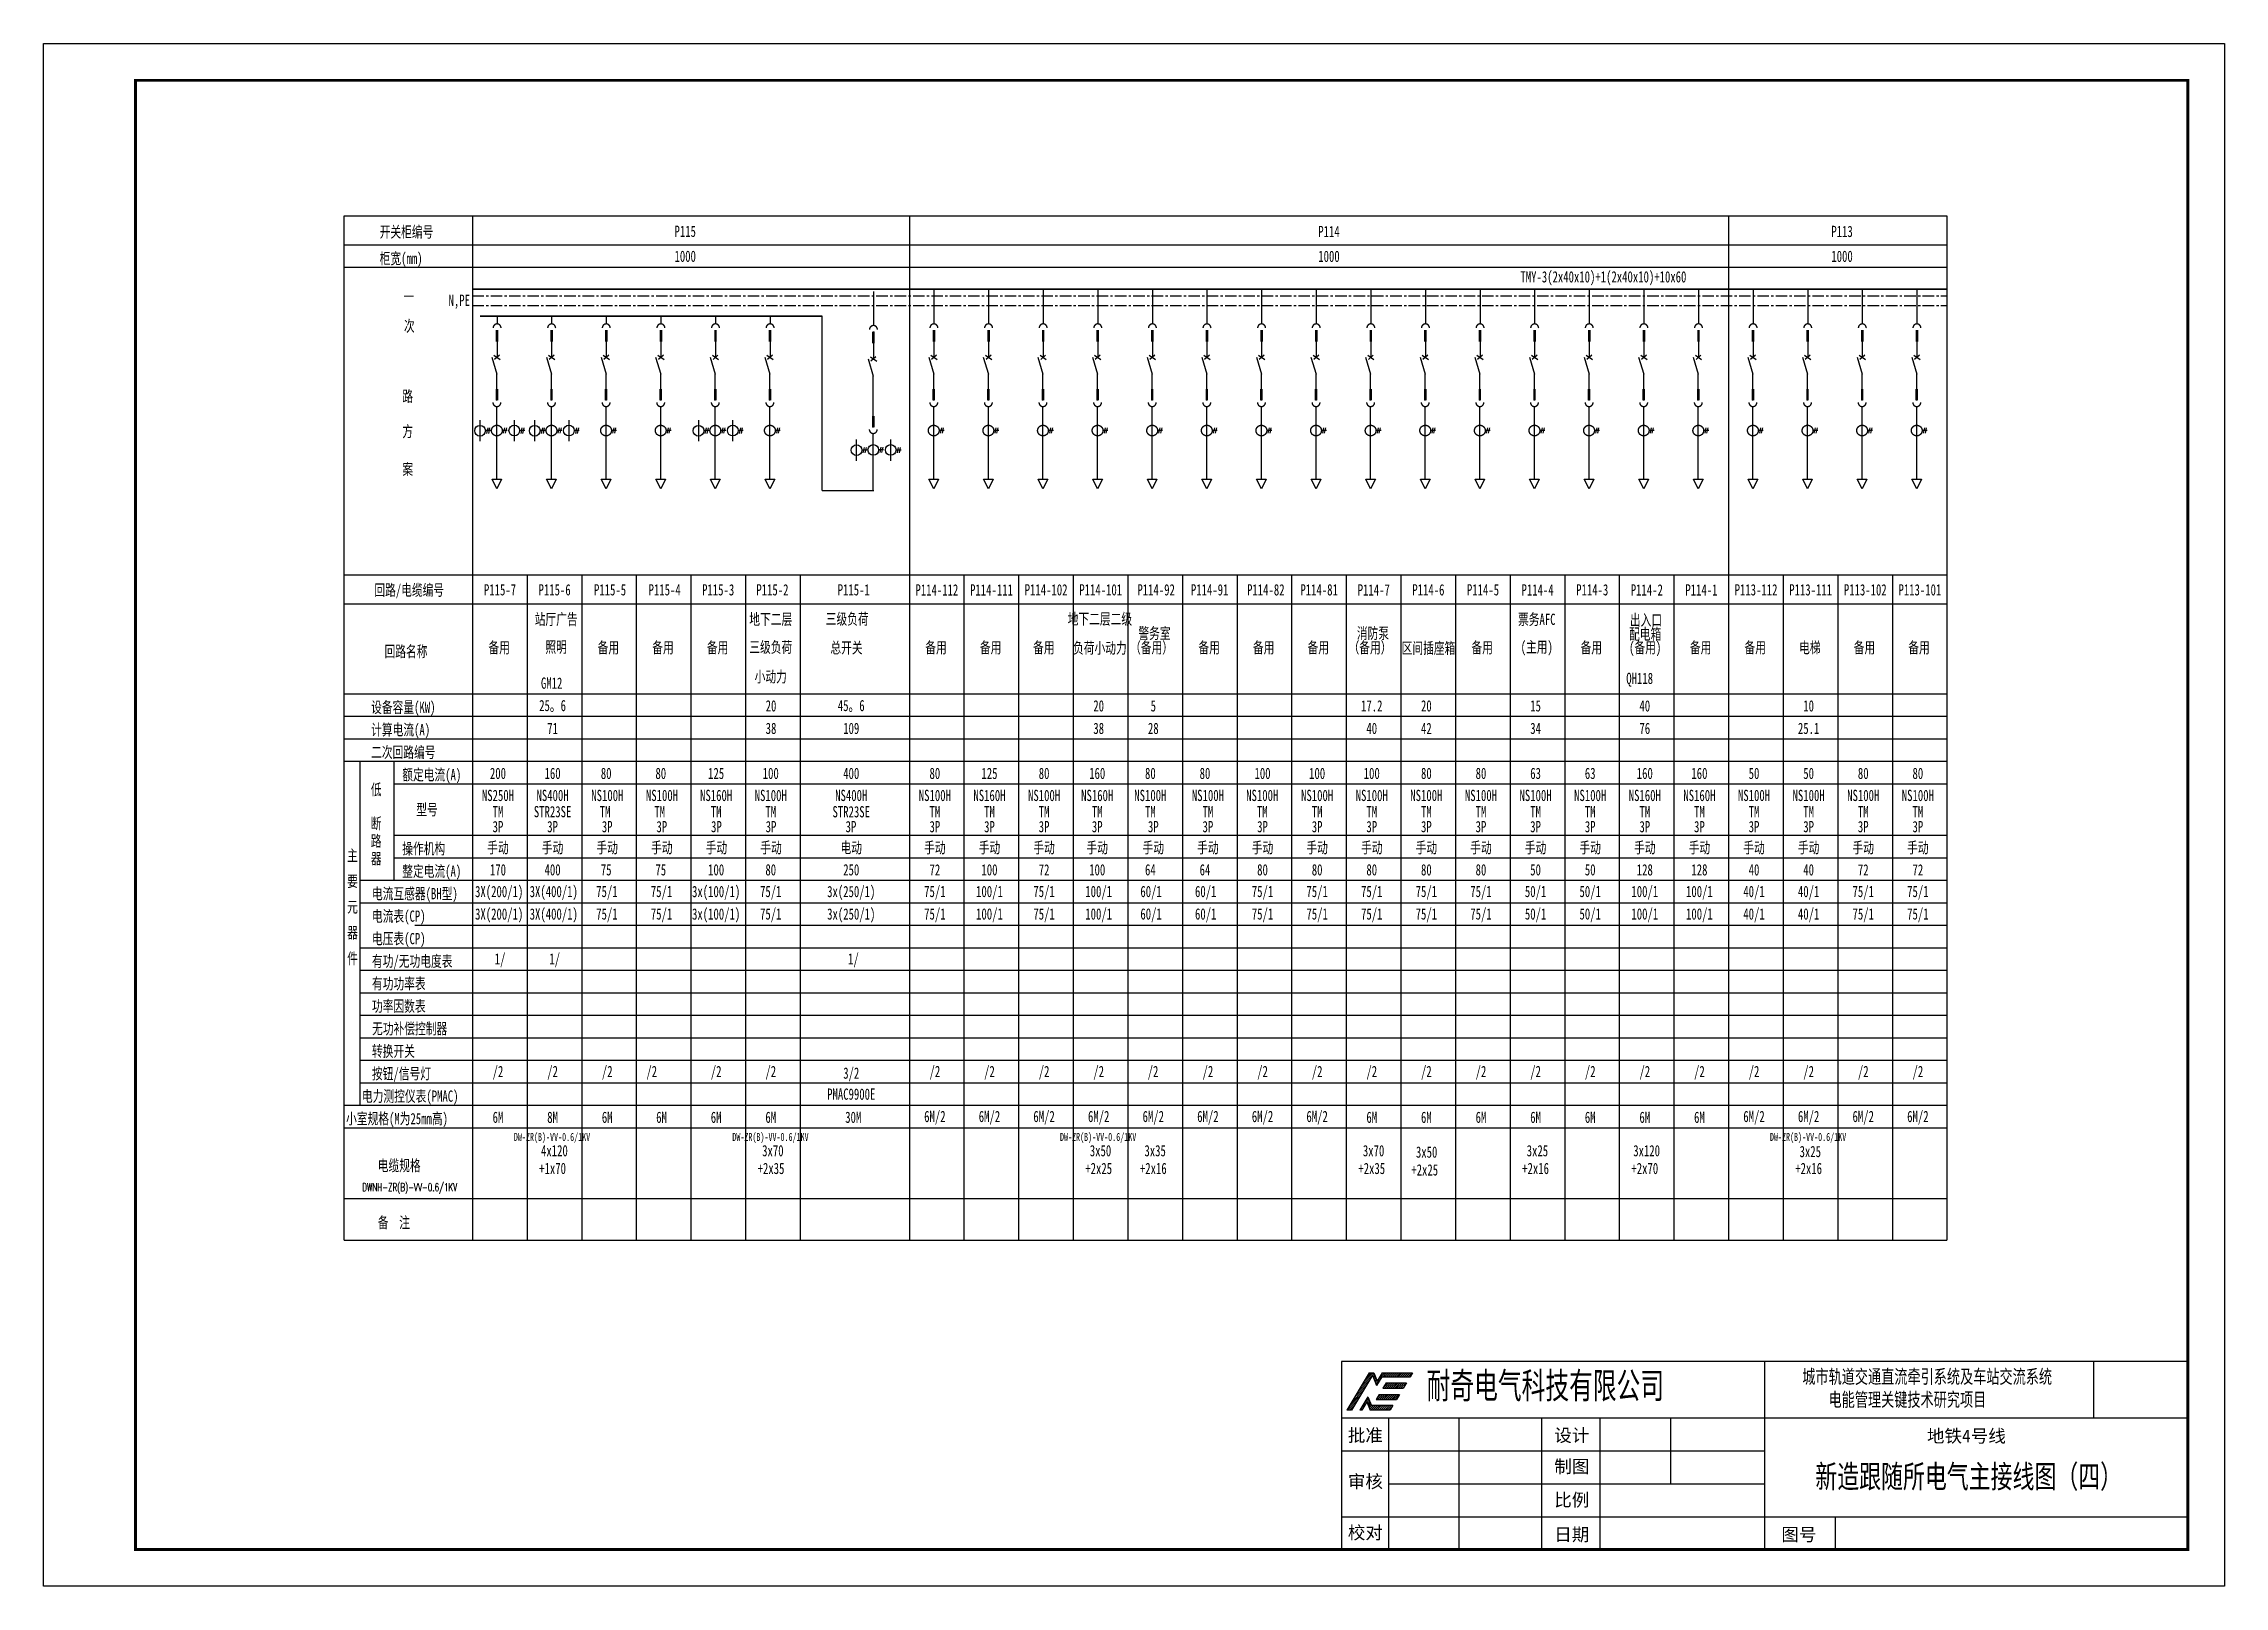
# Model space of a CAD drawing. Extents: x 686118 to 734033, y -182033 to -161883.
# Drawn here: x 710273 to 734033, y -182033 to -165233 of the extents above; entities that cross this region are included whole.
import ezdxf
from ezdxf.enums import TextEntityAlignment as Align

# ---------------------------------------------------------------- set-up
doc = ezdxf.new("R2010")
doc.units = 0
doc.header["$LTSCALE"] = 100
doc.header["$MEASUREMENT"] = 0
for name, pattern in [('ACAD_ISO03W100', [30, 12, -18]), ('CENTER', [2, 1.25, -0.25, 0.25, -0.25]), ('CONTINOUS', [2.5, 1.25, 0.25, 0.25, 0.25, 0.25, 0.25])]:
    doc.linetypes.add(name, pattern=pattern)
doc.layers.get('0').update_dxf_attribs({"color": 3, "linetype": 'CONTINUOUS'})
for name, color, linetype in [('01', 7, 'CONTINUOUS'), ('02', 1, 'CONTINUOUS'), ('1', 7, 'ACAD_ISO03W100'), ('11', 1, 'CONTINUOUS'), ('图框', 4, 'CONTINUOUS'), ('文字', 7, 'CONTINUOUS'), ('标注', 7, 'CONTINUOUS'), ('预埋件', 7, 'CONTINUOUS')]:
    doc.layers.add(name, color=color, linetype=linetype)
doc.styles.add('FSDBHZ', font='TXT.SHX', dxfattribs={"width": 0.707, "bigfont": 'HZFS.SHX'})
doc.styles.add('HT', font='simhei.ttf')
doc.styles.get("Standard").update_dxf_attribs({"font": 'COMPLEX', "width": 0.666667, "bigfont": 'DXT'})
doc.styles.add('WEN', font='', dxfattribs={"width": 0.7})
doc.styles.get('WEN').set_extended_font_data('SimSun')
pattern_1 = [(45, (965297.757, -248823.082), (-26.60573, 26.60573), [])]

msp = doc.modelspace()

# ---------------------------------------------------------------- texts
at = {"layer": '11', "style": 'WEN', "width": 0.7}
for s, height, p in [('开关柜编号', 122.5, (713934, -167345)), ('柜宽(mm)', 122.5, (713934, -167634)), ('一', 122, (714193, -168048)), ('次', 122, (714199, -168369)), ('路', 122, (714182, -169134)), ('方', 122, (714182, -169517)), ('案', 122, (714182, -169929)), ('回路/电缆编号', 122.5, (713876, -171245)), ('回路名称', 122.5, (713987, -171913)), ('设备容量(KW)', 122.5, (713841, -172521)), ('计算电流(A)', 122.5, (713841, -172766)), ('二次回路编号', 122.5, (713841, -173011)), ('额定电流(A)', 122.5, (714180, -173256)), ('低', 122, (713838, -173417)), ('断', 122, (713838, -173786)), ('型号', 122.5, (714333, -173636)), ('路', 122, (713838, -173977)), ('操作机构', 122.5, (714180, -174061)), ('主', 122, (713580, -174136)), ('器', 122, (713838, -174168)), ('要', 122, (713580, -174416)), ('整定电流(A)', 122.5, (714180, -174306)), ('元', 122, (713580, -174696)), ('电流互感器(BH型)', 122.5, (713850, -174551)), ('器', 122, (713580, -174976)), ('电流表(CP)', 122.5, (713850, -174796)), ('电压表(CP)', 122.5, (713850, -175041)), ('件', 122, (713580, -175256)), ('有功/无功电度表', 122.5, (713850, -175286)), ('有功功率表', 122.5, (713850, -175531)), ('功率因数表', 122.5, (713850, -175776)), ('无功补偿控制器', 122.5, (713851, -176021)), ('转换开关', 122.5, (713850, -176266)), ('按钮/信号灯', 122.5, (713850, -176511)), ('电力测控仪表(PMAC)', 122.5, (713741, -176756)), ('小室规格(M为25mm高)', 122.5, (713568, -177001)), ('电缆规格', 122.5, (713913, -177512)), ('备  注', 122.5, (713913, -178132))]:
    msp.add_text(s, height=height, dxfattribs=at).set_placement(p)
for s, height, p in [('P115', 122.5, (717263, -167278, -732)), ('P114', 122.5, (724277, -167279)), ('P113', 122.5, (729867, -167279)), ('1000', 122.5, (717263, -167550, -732)), ('1000', 122.5, (724277, -167550)), ('1000', 122.5, (729867, -167550)), ('TMY-3(2x40x10)+1(2x40x10)+10x60', 122.5, (727267, -167782)), ('N,PE', 122.5, (714801, -168044)), ('P115-7', 122.5, (715245, -171182)), ('P115-6', 122.5, (715840, -171182)), ('P115-5', 122.5, (716444, -171182)), ('P115-4', 122.5, (717039, -171182)), ('P115-3', 122.5, (717622, -171182)), ('P115-2', 122.5, (718213, -171182)), ('P115-1', 122.5, (719099, -171182)), ('P114-112', 122.5, (720005, -171182)), ('P114-111', 122.5, (720600, -171182)), ('P114-102', 122.5, (721195, -171182)), ('P114-101', 122.5, (721790, -171182)), ('P114-92', 122.5, (722394, -171182)), ('P114-91', 122.5, (722977, -171182)), ('P114-82', 122.5, (723589, -171182)), ('P114-81', 122.5, (724170, -171182)), ('P114-7', 122.5, (724765, -171182)), ('P114-6', 122.5, (725360, -171182)), ('P114-5', 122.5, (725955, -171182)), ('P114-4', 122.5, (726550, -171182)), ('P114-3', 122.5, (727145, -171182)), ('P114-2', 122.5, (727740, -171182)), ('P114-1', 122.5, (728335, -171182)), ('P113-112', 122.5, (728930, -171182)), ('P113-111', 122.5, (729525, -171182)), ('P113-102', 122.5, (730120, -171182)), ('P113-101', 122.5, (730715, -171182)), ('站厅广告', 122.5, (715857, -171500)), ('地下二层', 122.5, (718195, -171500)), ('三级负荷', 122.5, (719028, -171496)), ('地下二层二级', 122.5, (721781, -171497)), ('票务AFC', 122.5, (726541, -171500)), ('出入口', 122.5, (727731, -171508)), ('备用', 122.5, (715236, -171808)), ('照明', 122.5, (715857, -171806)), ('备用', 122.5, (716426, -171808)), ('备用', 122.5, (717021, -171808)), ('备用', 122.5, (717616, -171808)), ('三级负荷', 122.5, (718195, -171803)), ('总开关', 122.5, (719020, -171810)), ('备用', 122.5, (719996, -171808)), ('备用', 122.5, (720591, -171808)), ('备用', 122.5, (721170, -171808)), ('负荷小动力', 122.5, (721781, -171812)), ('（备用）', 122.5, (722344, -171808)), ('警务室', 122.5, (722376, -171651)), ('备用', 122.5, (722971, -171808)), ('备用', 122.5, (723566, -171808)), ('备用', 122.5, (724161, -171808)), ('（备用）', 122.5, (724724, -171808)), ('消防泵', 122.5, (724756, -171651)), ('区间插座箱', 122.5, (725361, -171813)), ('备用', 122.5, (725946, -171808)), ('(主用)', 122.5, (726541, -171811)), ('备用', 122.5, (727136, -171808)), ('配电箱', 122.5, (727722, -171660)), ('(备用)', 122.5, (727722, -171817)), ('备用', 122.5, (728326, -171808)), ('备用', 122.5, (728921, -171808)), ('电梯', 122.5, (729516, -171808)), ('备用', 122.5, (730111, -171808)), ('备用', 122.5, (730706, -171808)), ('GM12', 122.5, (715808, -172197)), ('小动力', 122.5, (718195, -172125)), ('QH118', 122.5, (727662, -172160)), ('25。6', 122.5, (715818, -172446)), ('20', 122.5, (718198, -172446)), ('45。6', 122.5, (719072, -172446)), ('20', 122.5, (721768, -172446)), ('5', 122, (722363, -172446)), ('17.2', 122.5, (724743, -172446)), ('20', 122.5, (725338, -172446)), ('15', 122.5, (726528, -172446)), ('40', 122.5, (727718, -172446)), ('10', 122.5, (729503, -172446)), ('71', 122.5, (715818, -172691)), ('38', 122.5, (718198, -172691)), ('109', 122.5, (719072, -172691)), ('38', 122.5, (721768, -172691)), ('28', 122.5, (722363, -172691)), ('40', 122.5, (724743, -172691)), ('42', 122.5, (725338, -172691)), ('34', 122.5, (726528, -172691)), ('76', 122.5, (727718, -172691)), ('25.1', 122.5, (729503, -172691)), ('200', 122.5, (715223, -173181)), ('160', 122.5, (715818, -173181)), ('80', 122.5, (716402, -173181)), ('80', 122.5, (716997, -173181)), ('125', 122.5, (717600, -173181)), ('100', 122.5, (718195, -173181)), ('400', 122.5, (719072, -173181)), ('80', 122.5, (719983, -173181)), ('125', 122.5, (720578, -173181)), ('80', 122.5, (721173, -173181)), ('160', 122.5, (721752, -173181)), ('80', 122.5, (722331, -173181)), ('80', 122.5, (722926, -173181)), ('100', 122.5, (723553, -173181)), ('100', 122.5, (724148, -173181)), ('100', 122.5, (724743, -173181)), ('80', 122.5, (725338, -173181)), ('80', 122.5, (725933, -173181)), ('63', 122.5, (726528, -173181)), ('63', 122.5, (727123, -173181)), ('160', 122.5, (727718, -173181)), ('160', 122.5, (728313, -173181)), ('50', 122.5, (728908, -173181)), ('50', 122.5, (729503, -173181)), ('80', 122.5, (730098, -173181)), ('80', 122.5, (730693, -173181)), ('NS250H', 122.5, (715223, -173420)), ('NS400H', 122.5, (715818, -173420)), ('NS100H', 122.5, (716415, -173420)), ('NS100H', 122.5, (717010, -173420)), ('NS160H', 122.5, (717600, -173420)), ('NS100H', 122.5, (718195, -173420)), ('NS400H', 122.5, (719072, -173420)), ('NS100H', 122.5, (719983, -173420)), ('NS160H', 122.5, (720578, -173420)), ('NS100H', 122.5, (721173, -173420)), ('NS160H', 122.5, (721752, -173420)), ('NS100H', 122.5, (722331, -173420)), ('NS100H', 122.5, (722958, -173420)), ('NS100H', 122.5, (723550, -173420)), ('NS100H', 122.5, (724148, -173420)), ('NS100H', 122.5, (724743, -173420)), ('NS100H', 122.5, (725338, -173420)), ('NS100H', 122.5, (725933, -173420)), ('NS100H', 122.5, (726528, -173420)), ('NS100H', 122.5, (727123, -173420)), ('NS160H', 122.5, (727718, -173420)), ('NS160H', 122.5, (728313, -173420)), ('NS100H', 122.5, (728908, -173420)), ('NS100H', 122.5, (729503, -173420)), ('NS100H', 122.5, (730098, -173420)), ('NS100H', 122.5, (730693, -173420)), ('TM', 122.5, (715223, -173597)), ('STR23SE', 122.5, (715818, -173597)), ('TM', 122.5, (716390, -173597)), ('TM', 122.5, (716985, -173597)), ('TM', 122.5, (717600, -173597)), ('TM', 122.5, (718195, -173597)), ('STR23SE', 122.5, (719072, -173598)), ('TM', 122.5, (719983, -173597)), ('TM', 122.5, (720578, -173597)), ('TM', 122.5, (721173, -173597)), ('TM', 122.5, (721752, -173597)), ('TM', 122.5, (722331, -173597)), ('TM', 122.5, (722958, -173597)), ('TM', 122.5, (723550, -173597)), ('TM', 122.5, (724148, -173597)), ('TM', 122.5, (724743, -173597)), ('TM', 122.5, (725338, -173597)), ('TM', 122.5, (725933, -173597)), ('TM', 122.5, (726528, -173597)), ('TM', 122.5, (727123, -173597)), ('TM', 122.5, (727718, -173597)), ('TM', 122.5, (728313, -173597)), ('TM', 122.5, (728908, -173597)), ('TM', 122.5, (729503, -173597)), ('TM', 122.5, (730098, -173597)), ('TM', 122.5, (730693, -173597)), ('手动', 122.5, (715223, -173986)), ('3P', 122.5, (715223, -173761)), ('手动', 122.5, (715818, -173986)), ('3P', 122.5, (715818, -173761)), ('手动', 122.5, (716413, -173986)), ('3P', 122.5, (716413, -173761)), ('手动', 122.5, (717008, -173986)), ('3P', 122.5, (717008, -173761)), ('手动', 122.5, (717603, -173986)), ('3P', 122.5, (717603, -173761)), ('手动', 122.5, (718198, -173986)), ('3P', 122.5, (718198, -173761)), ('电动', 122.5, (719072, -173986)), ('3P', 122.5, (719069, -173761)), ('手动', 122.5, (719983, -173986)), ('3P', 122.5, (719983, -173761)), ('手动', 122.5, (720578, -173986)), ('3P', 122.5, (720578, -173761)), ('手动', 122.5, (721173, -173986)), ('3P', 122.5, (721173, -173761)), ('手动', 122.5, (721752, -173986)), ('3P', 122.5, (721752, -173761)), ('手动', 122.5, (722363, -173986)), ('3P', 122.5, (722363, -173761)), ('手动', 122.5, (722958, -173986)), ('3P', 122.5, (722958, -173761)), ('手动', 122.5, (723553, -173986)), ('3P', 122.5, (723553, -173761)), ('手动', 122.5, (724148, -173986)), ('3P', 122.5, (724148, -173761)), ('手动', 122.5, (724743, -173986)), ('3P', 122.5, (724743, -173761)), ('手动', 122.5, (725338, -173986)), ('3P', 122.5, (725338, -173761)), ('手动', 122.5, (725933, -173986)), ('3P', 122.5, (725933, -173761)), ('手动', 122.5, (726528, -173986)), ('3P', 122.5, (726528, -173761)), ('手动', 122.5, (727123, -173986)), ('3P', 122.5, (727123, -173761)), ('手动', 122.5, (727718, -173986)), ('3P', 122.5, (727718, -173761)), ('手动', 122.5, (728313, -173986)), ('3P', 122.5, (728313, -173761)), ('手动', 122.5, (728908, -173986)), ('3P', 122.5, (728908, -173761)), ('手动', 122.5, (729503, -173986)), ('3P', 122.5, (729503, -173761)), ('手动', 122.5, (730098, -173986)), ('3P', 122.5, (730098, -173761)), ('手动', 122.5, (730693, -173986)), ('3P', 122.5, (730693, -173761)), ('3X(200/1)', 122.5, (715236, -174476)), ('170', 122.5, (715223, -174231)), ('3X(400/1)', 122.5, (715831, -174476)), ('400', 122.5, (715818, -174231)), ('75/1', 122.5, (716410, -174476)), ('75', 122.5, (716402, -174231)), ('75/1', 122.5, (717005, -174476)), ('75', 122.5, (716997, -174231)), ('3x(100/1)', 122.5, (717600, -174476)), ('100', 122.5, (717600, -174231)), ('75/1', 122.5, (718195, -174476)), ('80', 122.5, (718195, -174231)), ('3x(250/1)', 122.5, (719072, -174476)), ('250', 122.5, (719072, -174231)), ('75/1', 122.5, (719983, -174476)), ('72', 122.5, (719983, -174231)), ('100/1', 122.5, (720578, -174476)), ('100', 122.5, (720578, -174231)), ('75/1', 122.5, (721173, -174476)), ('72', 122.5, (721173, -174231)), ('100/1', 122.5, (721768, -174476)), ('100', 122.5, (721752, -174231)), ('60/1', 122.5, (722339, -174476)), ('64', 122.5, (722331, -174231)), ('60/1', 122.5, (722934, -174476)), ('64', 122.5, (722926, -174231)), ('75/1', 122.5, (723553, -174476)), ('80', 122.5, (723553, -174231)), ('75/1', 122.5, (724148, -174476)), ('80', 122.5, (724148, -174231)), ('75/1', 122.5, (724743, -174476)), ('80', 122.5, (724743, -174231)), ('75/1', 122.5, (725338, -174476)), ('80', 122.5, (725338, -174231)), ('75/1', 122.5, (725933, -174476)), ('80', 122.5, (725933, -174231)), ('50/1', 122.5, (726528, -174476)), ('50', 122.5, (726528, -174231)), ('50/1', 122.5, (727123, -174476)), ('50', 122.5, (727123, -174231)), ('100/1', 122.5, (727718, -174476)), ('128', 122.5, (727718, -174231)), ('100/1', 122.5, (728313, -174476)), ('128', 122.5, (728313, -174231)), ('40/1', 122.5, (728908, -174476)), ('40', 122.5, (728908, -174231)), ('40/1', 122.5, (729503, -174476)), ('40', 122.5, (729503, -174231)), ('75/1', 122.5, (730098, -174476)), ('72', 122.5, (730098, -174231)), ('75/1', 122.5, (730693, -174476)), ('72', 122.5, (730693, -174231)), ('3X(200/1)', 122.5, (715236, -174721)), ('3X(400/1)', 122.5, (715831, -174721)), ('75/1', 122.5, (716410, -174721)), ('75/1', 122.5, (717005, -174721)), ('3x(100/1)', 122.5, (717600, -174721)), ('75/1', 122.5, (718195, -174721)), ('3x(250/1)', 122.5, (719072, -174721)), ('75/1', 122.5, (719983, -174721)), ('100/1', 122.5, (720578, -174721)), ('75/1', 122.5, (721173, -174721)), ('100/1', 122.5, (721768, -174721)), ('60/1', 122.5, (722339, -174721)), ('60/1', 122.5, (722934, -174721)), ('75/1', 122.5, (723553, -174721)), ('75/1', 122.5, (724148, -174721)), ('75/1', 122.5, (724743, -174721)), ('75/1', 122.5, (725338, -174721)), ('75/1', 122.5, (725933, -174721)), ('50/1', 122.5, (726528, -174721)), ('50/1', 122.5, (727123, -174721)), ('100/1', 122.5, (727718, -174721)), ('100/1', 122.5, (728313, -174721)), ('40/1', 122.5, (728908, -174721)), ('40/1', 122.5, (729503, -174721)), ('75/1', 122.5, (730098, -174721)), ('75/1', 122.5, (730693, -174721)), ('1/', 122.5, (715246, -175210, -732)), ('1/', 122.5, (715841, -175210, -732)), ('1/', 122.5, (719096, -175210, -732)), ('/2', 122.5, (715223, -176436)), ('/2', 122.5, (715818, -176436)), ('/2', 122.5, (716413, -176436)), ('/2', 122.5, (716898, -176436)), ('/2', 122.5, (717600, -176436)), ('/2', 122.5, (718195, -176436)), ('3/2', 122.5, (719072, -176454)), ('/2', 122.5, (719983, -176436)), ('/2', 122.5, (720578, -176436)), ('/2', 122.5, (721173, -176436)), ('/2', 122.5, (721768, -176436)), ('/2', 122.5, (722360, -176436)), ('/2', 122.5, (722958, -176436)), ('/2', 122.5, (723553, -176436)), ('/2', 122.5, (724148, -176436)), ('/2', 122.5, (724743, -176436)), ('/2', 122.5, (725338, -176436)), ('/2', 122.5, (725933, -176436)), ('/2', 122.5, (726528, -176436)), ('/2', 122.5, (727123, -176436)), ('/2', 122.5, (727718, -176436)), ('/2', 122.5, (728313, -176436)), ('/2', 122.5, (728908, -176436)), ('/2', 122.5, (729503, -176436)), ('/2', 122.5, (730098, -176436)), ('/2', 122.5, (730693, -176436)), ('PMAC9900E', 122.5, (719072, -176673)), ('6M', 122.5, (715223, -176926)), ('6M', 122.5, (716413, -176926)), ('6M', 122.5, (717005, -176926)), ('6M', 122.5, (717600, -176926)), ('6M', 122.5, (718195, -176926)), ('30M', 122.5, (719094, -176926)), ('6M/2', 122.5, (719983, -176926)), ('6M/2', 122.5, (720578, -176926)), ('6M/2', 122.5, (721173, -176926)), ('6M/2', 122.5, (721768, -176926)), ('6M/2', 122.5, (722363, -176926)), ('6M/2', 122.5, (722958, -176926)), ('6M/2', 122.5, (723553, -176926)), ('6M/2', 122.5, (724148, -176926)), ('6M', 122.5, (724743, -176926)), ('6M', 122.5, (725338, -176926)), ('6M', 122.5, (725933, -176926)), ('6M', 122.5, (726528, -176926)), ('6M', 122.5, (727123, -176926)), ('6M', 122.5, (727718, -176926)), ('6M', 122.5, (728313, -176926)), ('6M/2', 122.5, (728908, -176926)), ('6M/2', 122.5, (729503, -176926)), ('6M/2', 122.5, (730098, -176926)), ('6M/2', 122.5, (730693, -176926)), ('DW-ZR(B)-VV-0.6/1KV', 87.5, (715812, -177146)), ('4x120', 122.5, (715838, -177290)), ('DW-ZR(B)-VV-0.6/1KV', 87.5, (718192, -177146)), ('3x70', 122.5, (718218, -177290)), ('DW-ZR(B)-VV-0.6/1KV', 87.5, (721762, -177146)), ('3x50', 122.5, (721788, -177290)), ('3x35', 122.5, (722383, -177290)), ('3x70', 122.5, (724763, -177290)), ('3x50', 122.5, (725341, -177305)), ('3x25', 122.5, (726548, -177290)), ('3x120', 122.5, (727738, -177290)), ('DW-ZR(B)-VV-0.6/1KV', 87.5, (729497, -177146)), ('3x25', 122.5, (729521, -177299)), ('+1x70', 122.5, (715818, -177483)), ('+2x35', 122.5, (718198, -177483)), ('+2x25', 122.5, (721768, -177483)), ('+2x16', 122.5, (722363, -177483)), ('+2x35', 122.5, (724743, -177483)), ('+2x25', 122.5, (725320, -177499)), ('+2x16', 122.5, (726528, -177483)), ('+2x70', 122.5, (727718, -177483)), ('+2x16', 122.5, (729503, -177483))]:
    msp.add_text(s, height=height, dxfattribs=at).set_placement(p, align=Align.MIDDLE)
at = {"layer": '11', "color": 2, "style": 'WEN', "width": 0.7}
msp.add_text('8M', height=122.5, dxfattribs=at).set_placement((715818, -176926), align=Align.MIDDLE)
at = {"layer": '文字', "color": 7, "ltscale": 0.2, "style": 'WEN', "width": 0.7}
msp.add_text('新造跟随所电气主接线图（四）', height=250, dxfattribs=at).set_placement((731247, -180962), align=Align.CENTER)
at = {"layer": '标注', "linetype": 'CONTINOUS', "insert": (729434, -179674), "char_height": 150, "attachment_point": 1, "style": 'WEN'}
msp.add_mtext_dynamic_manual_height_columns('城市轨道交通直流牵引系统及车站交流系统\\P    电能管理关键技术研究项目', width=3585.75, gutter_width=25, heights=[0], dxfattribs=at)

# ---------------------------------------------------------------- blocks, each defined once
blk = doc.blocks.new('A$C25B51346')
at = {"layer": '11', "style": 'FSDBHZ', "width": 0.65}
blk.add_text('DWNH-ZR(B)-VV-0.6/1KV', height=250, dxfattribs=at).set_placement((1639, 125), align=Align.MIDDLE)
blk = doc.blocks.new('图框')
at = {"layer": '图框'}
h = blk.add_hatch(dxfattribs=at)
h.set_pattern_fill('ANSI31', color=5, scale=11.850767)
h.set_pattern_definition(pattern_1)
h.paths.add_polyline_path([(1013864, -235026), (1013937, -234905), (1013353, -234905), (1013257, -234665), (1013039, -235026), (1013091, -235026), (1013227, -234800), (1013318, -235026)], flags=17)
h.paths.add_polyline_path([(1012684, -235026), (1012807, -235026), (1013380, -234075), (1013493, -234358), (1013636, -234122), (1014409, -234122), (1014474, -234014), (1013649, -234014), (1013511, -234242), (1013420, -234014), (1013294, -234014)])
h = blk.add_hatch(dxfattribs=at)
h.set_pattern_fill('ANSI31', color=256, scale=11.850767)
h.set_pattern_definition(pattern_1)
h.paths.add_polyline_path([(1014312, -234282), (1013758, -234282), (1013666, -234434), (1014220, -234434)])
h.paths.add_polyline_path([(1014121, -234599), (1013567, -234599), (1013483, -234738), (1014037, -234738)])
h = blk.add_hatch(dxfattribs=at)
h.set_pattern_fill('ANSI31', color=3, scale=11.850767)
h.set_pattern_definition(pattern_1)
h.paths.add_polyline_path([(1013758, -234282), (1013666, -234434), (1014220, -234434), (1014312, -234282)])
h.paths.add_polyline_path([(1013567, -234599), (1013483, -234738), (1014037, -234738), (1014121, -234599)])
for p, q in [((1012536, -233704), (1012536, -238826)), ((1013294, -234014), (1012684, -235026)), ((1013294, -234014), (1013417, -234014)), ((1013420, -234014), (1013511, -234242)), ((1013649, -234014), (1013511, -234242)), ((1013649, -234014), (1014474, -234014)), ((1014474, -234014), (1014409, -234122)), ((1024062, -233704), (1024062, -238826)), ((1033026, -233704), (1033026, -235240)), ((1035587, -238826), (1035587, -233704)), ((1013380, -234075), (1012807, -235026)), ((1013380, -234075), (1013493, -234358)), ((1013567, -234599), (1013483, -234738)), ((1013636, -234122), (1013493, -234358)), ((1013567, -234599), (1014121, -234599)), ((1013636, -234122), (1014409, -234122)), ((1013758, -234282), (1013666, -234434)), ((1013666, -234434), (1014220, -234434)), ((1013758, -234282), (1014312, -234282)), ((1014121, -234599), (1014037, -234738)), ((1014312, -234282), (1014220, -234434)), ((1012807, -235026), (1012684, -235026)), ((1013257, -234665), (1013039, -235026)), ((1013091, -235026), (1013039, -235026)), ((1013227, -234800), (1013091, -235026)), ((1013227, -234800), (1013318, -235026)), ((1013257, -234665), (1013353, -234905)), ((1013864, -235026), (1013318, -235026)), ((1013937, -234905), (1013353, -234905)), ((1013483, -234738), (1014037, -234738)), ((1013937, -234905), (1013864, -235026)), ((1012536, -235240), (1024062, -235240)), ((1013817, -235240), (1013817, -238826)), ((1015737, -235240), (1015737, -238826)), ((1017985, -235240), (1017985, -237033)), ((1019579, -235240), (1019579, -238826)), ((1021500, -235240), (1021500, -237033)), ((1024062, -235240), (1035587, -235240)), ((1012536, -236137), (1024062, -236137)), ((1013817, -237033), (1024062, -237033)), ((1024062, -237033), (1024062, -237033)), ((1012536, -237930), (1024062, -237930)), ((1024062, -237930), (1035587, -237930)), ((1025982, -237930), (1025982, -238826)), ((1012536, -238826), (1035587, -238826))]:
    blk.add_line(p, q, dxfattribs=at)
at = {"layer": '图框', "lineweight": 30}
for p, q in [((1035587, -233704), (1012536, -233704)), ((1012536, -233704), (1012536, -238826))]:
    blk.add_line(p, q, dxfattribs=at)
at = {"layer": '图框', "linetype": 'CONTINOUS'}
for p, q in [((1017985, -237033), (1017985, -238826)), ((1021500, -238826), (1021500, -238826))]:
    blk.add_line(p, q, dxfattribs=at)
at = {"layer": '图框', "color": 0, "ltscale": 0.2, "style": 'HT'}
for s, p in [('批准', (1012711, -235889)), ('设计', (1018334, -235889)), ('地铁4号线', (1028485, -235907)), ('制图', (1018334, -236736)), ('审核', (1012711, -237145)), ('比例', (1018334, -237647)), ('校对', (1012711, -238539)), ('日期', (1018334, -238589)), ('图号', (1024520, -238589))]:
    blk.add_text(s, height=350, dxfattribs=at).set_placement(p)
at = {"layer": '图框', "color": 0, "insert": (1014858, -234002), "char_height": 711.05, "attachment_point": 1}
blk.add_mtext_dynamic_manual_height_columns('{\\fSimSun|b0|i0|c134|p2;耐奇电气科技有限公司}', width=8427.24, gutter_width=12.5, heights=[0], dxfattribs=at)

# ---------------------------------------------------------------- linework, layer by layer
at = {"const_width": 18.3}
for points, elevation in [([(714945, -167907), (731010, -167907)], -732), ([(715029, -168202), (718756, -168202)], -898)]:
    msp.add_lwpolyline(points, dxfattribs=dict(at, elevation=elevation))
at = {"layer": '01'}
for p, q in [((713548, -178264), (713548, -167108)), ((713548, -167108), (731010, -167108)), ((714945, -167108), (714945, -178264)), ((719705, -167108), (719705, -178264)), ((728630, -167108), (728630, -178264)), ((731010, -167108), (731010, -178264)), ((713548, -178264), (731010, -178264))]:
    msp.add_line(p, q, dxfattribs=at)
at = {"layer": '01', "color": 3, "linetype": 'CENTER'}
for p, q in [((714945, -167980), (731010, -167980)), ((714945, -168085), (731010, -168085))]:
    msp.add_line(p, q, dxfattribs=at)
at = {"layer": '02'}
for p, q in [((713548, -167423), (731010, -167423)), ((713548, -167668), (731010, -167668)), ((718756, -170099, -896), (718756, -168202, -896)), ((715030, -169563, -1796), (715030, -169332, -1796)), ((715402, -169563, -1796), (715402, -169332, -1796)), ((715625, -169563, -1796), (715625, -169332, -1796)), ((715997, -169563, -1796), (715997, -169332, -1796)), ((717410, -169563, -1796), (717410, -169332, -1796)), ((717782, -169563, -1796), (717782, -169332, -1796)), ((715141, -169448, -1796), (715087, -169448, -1796)), ((715112, -169419, -1796), (715098, -169478, -1796)), ((715132, -169419, -1796), (715119, -169478, -1796)), ((715514, -169448, -1796), (715459, -169448, -1796)), ((715484, -169419, -1796), (715471, -169479, -1796)), ((715505, -169419, -1796), (715491, -169479, -1796)), ((715736, -169448, -1796), (715682, -169448, -1796)), ((715707, -169419, -1796), (715693, -169478, -1796)), ((715727, -169419, -1796), (715714, -169478, -1796)), ((716109, -169448, -1796), (716054, -169448, -1796)), ((716079, -169419, -1796), (716066, -169479, -1796)), ((716100, -169419, -1796), (716086, -169479, -1796)), ((717521, -169448, -1796), (717467, -169448, -1796)), ((717492, -169419, -1796), (717478, -169478, -1796)), ((717512, -169419, -1796), (717499, -169478, -1796)), ((717894, -169448, -1796), (717839, -169448, -1796)), ((717864, -169419, -1796), (717851, -169479, -1796)), ((717885, -169419, -1796), (717871, -169479, -1796)), ((719131, -169775, -1695), (719131, -169544, -1695)), ((719213, -169631, -1695), (719200, -169690, -1695)), ((719233, -169631, -1695), (719220, -169690, -1695)), ((719395, -169628, -1695), (719382, -169687, -1695)), ((719416, -169628, -1695), (719403, -169687, -1695)), ((719504, -169775, -1695), (719504, -169544, -1695)), ((719585, -169631, -1695), (719572, -169691, -1695)), ((719606, -169631, -1695), (719593, -169691, -1695)), ((719243, -169660, -1695), (719188, -169660, -1695)), ((719425, -169657, -1695), (719370, -169657, -1695)), ((719615, -169660, -1695), (719560, -169660, -1695)), ((713548, -171019), (731010, -171019)), ((715540, -171019), (715540, -178264)), ((716135, -171019), (716135, -178264)), ((716730, -171019), (716730, -178264)), ((717325, -171019), (717325, -178264)), ((717920, -171019), (717920, -178264)), ((718515, -171019), (718515, -178264)), ((718515, -171019), (718515, -178264)), ((720300, -171019), (720300, -178264)), ((720895, -171019), (720895, -178264)), ((721490, -171019), (721490, -178264)), ((722085, -171019), (722085, -178264)), ((722680, -171019), (722680, -178264)), ((723275, -171019), (723275, -178264)), ((723870, -171019), (723870, -178264)), ((724465, -171019), (724465, -178264)), ((725060, -171019), (725060, -178264)), ((725655, -171019), (725655, -178264)), ((726250, -171019), (726250, -178264)), ((726845, -171019), (726845, -178264)), ((727440, -171019), (727440, -178264)), ((728035, -171019), (728035, -178264)), ((729225, -171019), (729225, -178264)), ((729820, -171019), (729820, -178264)), ((730415, -171019), (730415, -178264)), ((713548, -171334), (731010, -171334)), ((713548, -172314), (731010, -172314)), ((713548, -172559), (731010, -172559)), ((713548, -172804), (731010, -172804)), ((713548, -173049), (731010, -173049)), ((714090, -173294), (731010, -173294)), ((714090, -173854), (731010, -173854)), ((714090, -174099), (731010, -174099)), ((713723, -174344), (731010, -174344)), ((713723, -174589), (731010, -174589)), ((714318, -174834), (731010, -174834)), ((713723, -175079), (731010, -175079)), ((713723, -175324), (731010, -175324)), ((713723, -175569), (731010, -175569)), ((713723, -175814), (731010, -175814)), ((713723, -176059), (731010, -176059)), ((713723, -176304), (731010, -176304)), ((713723, -176549), (731010, -176549)), ((713548, -176794), (731010, -176794)), ((713548, -177039), (731010, -177039)), ((713548, -177809), (731010, -177809))]:
    msp.add_line(p, q, dxfattribs=at)
at = {"layer": '02', "color": 1}
for p, q in [((718756, -170099, -896), (719317, -170099, -795)), ((719312, -170099, -797), (719312, -169994, -797))]:
    msp.add_line(p, q, dxfattribs=at)
at = {"layer": '02'}
for centre in [(715028, -169449, -1796), (715401, -169447, -1796), (715623, -169449, -1796), (715996, -169447, -1796), (717408, -169449, -1796), (717781, -169447, -1796), (719130, -169661, -1695), (719312, -169658, -1695), (719502, -169658, -1695)]:
    msp.add_circle(centre, 58.2, dxfattribs=at)
at = {"layer": '1'}
for p, q in [((719314, -167933, -797), (719314, -168305, -797)), ((719973, -167914, -898), (719973, -168286, -898)), ((720568, -167914, -898), (720568, -168286, -898)), ((721163, -167914, -898), (721163, -168286, -898)), ((721758, -167914, -898), (721758, -168286, -898)), ((722353, -167914, -898), (722353, -168286, -898)), ((722948, -167914, -898), (722948, -168286, -898)), ((723543, -167914, -898), (723543, -168286, -898)), ((724138, -167914, -898), (724138, -168286, -898)), ((724733, -167914, -898), (724733, -168286, -898)), ((725328, -167914, -898), (725328, -168286, -898)), ((725923, -167914, -898), (725923, -168286, -898)), ((726518, -167914, -898), (726518, -168286, -898)), ((727113, -167914, -898), (727113, -168286, -898)), ((727708, -167914, -898), (727708, -168286, -898)), ((728303, -167914, -898), (728303, -168286, -898)), ((728898, -167914, -898), (728898, -168286, -898)), ((729493, -167914, -898), (729493, -168286, -898)), ((730088, -167914, -898), (730088, -168286, -898)), ((730683, -167914, -898), (730683, -168286, -898)), ((715213, -168202, -898), (715213, -168286, -898)), ((715808, -168202, -898), (715808, -168286, -898)), ((716403, -168202, -898), (716403, -168286, -898)), ((716998, -168202, -898), (716998, -168286, -898)), ((717593, -168202, -898), (717593, -168286, -898)), ((718188, -168202, -898), (718188, -168286, -898)), ((715213, -168352, -898), (715213, -168461, -898)), ((715213, -168403, -898), (715213, -168650, -898)), ((715213, -168403, -898), (715213, -168650, -898)), ((715808, -168403, -898), (715808, -168650, -898)), ((715808, -168403, -898), (715808, -168650, -898)), ((716403, -168403, -898), (716403, -168650, -898)), ((716403, -168403, -898), (716403, -168650, -898)), ((716998, -168403, -898), (716998, -168650, -898)), ((716998, -168403, -898), (716998, -168650, -898)), ((717593, -168403, -898), (717593, -168650, -898)), ((717593, -168403, -898), (717593, -168650, -898)), ((718188, -168403, -898), (718188, -168650, -898)), ((718188, -168403, -898), (718188, -168650, -898)), ((719314, -168370, -797), (719314, -168480, -797)), ((719314, -168421, -797), (719314, -168668, -797)), ((719314, -168421, -797), (719314, -168668, -797)), ((719973, -168352, -898), (719973, -168461, -898)), ((719973, -168403, -898), (719973, -168650, -898)), ((719973, -168403, -898), (719973, -168650, -898)), ((720568, -168352, -898), (720568, -168461, -898)), ((720568, -168403, -898), (720568, -168650, -898)), ((720568, -168403, -898), (720568, -168650, -898)), ((721163, -168352, -898), (721163, -168461, -898)), ((721163, -168403, -898), (721163, -168650, -898)), ((721163, -168403, -898), (721163, -168650, -898)), ((721758, -168352, -898), (721758, -168461, -898)), ((721758, -168403, -898), (721758, -168650, -898)), ((721758, -168403, -898), (721758, -168650, -898)), ((722353, -168352, -898), (722353, -168461, -898)), ((722353, -168403, -898), (722353, -168650, -898)), ((722353, -168403, -898), (722353, -168650, -898)), ((722948, -168352, -898), (722948, -168461, -898)), ((722948, -168403, -898), (722948, -168650, -898)), ((722948, -168403, -898), (722948, -168650, -898)), ((723543, -168352, -898), (723543, -168461, -898)), ((723543, -168403, -898), (723543, -168650, -898)), ((723543, -168403, -898), (723543, -168650, -898)), ((724138, -168352, -898), (724138, -168461, -898)), ((724138, -168403, -898), (724138, -168650, -898)), ((724138, -168403, -898), (724138, -168650, -898)), ((724733, -168352, -898), (724733, -168461, -898)), ((724733, -168403, -898), (724733, -168650, -898)), ((724733, -168403, -898), (724733, -168650, -898)), ((725328, -168352, -898), (725328, -168461, -898)), ((725328, -168403, -898), (725328, -168650, -898)), ((725328, -168403, -898), (725328, -168650, -898)), ((725923, -168352, -898), (725923, -168461, -898)), ((725923, -168403, -898), (725923, -168650, -898)), ((725923, -168403, -898), (725923, -168650, -898)), ((726518, -168352, -898), (726518, -168461, -898)), ((726518, -168403, -898), (726518, -168650, -898)), ((726518, -168403, -898), (726518, -168650, -898)), ((727113, -168352, -898), (727113, -168461, -898)), ((727113, -168403, -898), (727113, -168650, -898)), ((727113, -168403, -898), (727113, -168650, -898)), ((727708, -168352, -898), (727708, -168461, -898)), ((727708, -168403, -898), (727708, -168650, -898)), ((727708, -168403, -898), (727708, -168650, -898)), ((728303, -168352, -898), (728303, -168461, -898)), ((728303, -168403, -898), (728303, -168650, -898)), ((728303, -168403, -898), (728303, -168650, -898)), ((728898, -168352, -898), (728898, -168461, -898)), ((728898, -168403, -898), (728898, -168650, -898)), ((728898, -168403, -898), (728898, -168650, -898)), ((729493, -168352, -898), (729493, -168461, -898)), ((729493, -168403, -898), (729493, -168650, -898)), ((729493, -168403, -898), (729493, -168650, -898)), ((730088, -168352, -898), (730088, -168461, -898)), ((730088, -168403, -898), (730088, -168650, -898)), ((730088, -168403, -898), (730088, -168650, -898)), ((730683, -168352, -898), (730683, -168461, -898)), ((730683, -168403, -898), (730683, -168650, -898)), ((730683, -168403, -898), (730683, -168650, -898)), ((715156, -168648, -898), (715211, -168834, -898)), ((715179, -168626, -898), (715247, -168673, -898)), ((715240, -168626, -898), (715186, -168673, -898)), ((715751, -168648, -898), (715806, -168834, -898)), ((715774, -168626, -898), (715842, -168673, -898)), ((715835, -168626, -898), (715781, -168673, -898)), ((716346, -168648, -898), (716401, -168834, -898)), ((716369, -168626, -898), (716437, -168673, -898)), ((716430, -168626, -898), (716376, -168673, -898)), ((716941, -168648, -898), (716996, -168834, -898)), ((716964, -168626, -898), (717032, -168673, -898)), ((717025, -168626, -898), (716971, -168673, -898)), ((717536, -168648, -898), (717591, -168834, -898)), ((717559, -168626, -898), (717627, -168673, -898)), ((717620, -168626, -898), (717566, -168673, -898)), ((718131, -168648, -898), (718186, -168834, -898)), ((718154, -168626, -898), (718222, -168673, -898)), ((718215, -168626, -898), (718161, -168673, -898)), ((719257, -168667, -797), (719312, -168853, -797)), ((719280, -168645, -797), (719349, -168692, -797)), ((719341, -168645, -797), (719287, -168692, -797)), ((719916, -168648, -898), (719971, -168834, -898)), ((719939, -168626, -898), (720007, -168673, -898)), ((720000, -168626, -898), (719946, -168673, -898)), ((720511, -168648, -898), (720566, -168834, -898)), ((720534, -168626, -898), (720602, -168673, -898)), ((720595, -168626, -898), (720541, -168673, -898)), ((721106, -168648, -898), (721161, -168834, -898)), ((721129, -168626, -898), (721197, -168673, -898)), ((721190, -168626, -898), (721136, -168673, -898)), ((721701, -168648, -898), (721756, -168834, -898)), ((721724, -168626, -898), (721792, -168673, -898)), ((721785, -168626, -898), (721731, -168673, -898)), ((722296, -168648, -898), (722351, -168834, -898)), ((722319, -168626, -898), (722387, -168673, -898)), ((722380, -168626, -898), (722326, -168673, -898)), ((722891, -168648, -898), (722946, -168834, -898)), ((722914, -168626, -898), (722982, -168673, -898)), ((722975, -168626, -898), (722921, -168673, -898)), ((723486, -168648, -898), (723541, -168834, -898)), ((723509, -168626, -898), (723577, -168673, -898)), ((723570, -168626, -898), (723516, -168673, -898)), ((724081, -168648, -898), (724136, -168834, -898)), ((724104, -168626, -898), (724172, -168673, -898)), ((724165, -168626, -898), (724111, -168673, -898)), ((724676, -168648, -898), (724731, -168834, -898)), ((724699, -168626, -898), (724767, -168673, -898)), ((724760, -168626, -898), (724706, -168673, -898)), ((725271, -168648, -898), (725326, -168834, -898)), ((725294, -168626, -898), (725362, -168673, -898)), ((725355, -168626, -898), (725301, -168673, -898)), ((725866, -168648, -898), (725921, -168834, -898)), ((725889, -168626, -898), (725957, -168673, -898)), ((725950, -168626, -898), (725896, -168673, -898)), ((726461, -168648, -898), (726516, -168834, -898)), ((726484, -168626, -898), (726552, -168673, -898)), ((726545, -168626, -898), (726491, -168673, -898)), ((727056, -168648, -898), (727111, -168834, -898)), ((727079, -168626, -898), (727147, -168673, -898)), ((727140, -168626, -898), (727086, -168673, -898)), ((727651, -168648, -898), (727706, -168834, -898)), ((727674, -168626, -898), (727742, -168673, -898)), ((727735, -168626, -898), (727681, -168673, -898)), ((728246, -168648, -898), (728301, -168834, -898)), ((728269, -168626, -898), (728337, -168673, -898)), ((728330, -168626, -898), (728276, -168673, -898)), ((728841, -168648, -898), (728896, -168834, -898)), ((728864, -168626, -898), (728932, -168673, -898)), ((728925, -168626, -898), (728871, -168673, -898)), ((729436, -168648, -898), (729491, -168834, -898)), ((729459, -168626, -898), (729527, -168673, -898)), ((729520, -168626, -898), (729466, -168673, -898)), ((730031, -168648, -898), (730086, -168834, -898)), ((730054, -168626, -898), (730122, -168673, -898)), ((730115, -168626, -898), (730061, -168673, -898)), ((730626, -168648, -898), (730681, -168834, -898)), ((730649, -168626, -898), (730717, -168673, -898)), ((730710, -168626, -898), (730656, -168673, -898)), ((715211, -169098, -898), (715211, -168834, -898)), ((715806, -169073, -898), (715806, -168834, -898)), ((716401, -169073, -898), (716401, -168834, -898)), ((716996, -169073, -898), (716996, -168834, -898)), ((717591, -169073, -898), (717591, -168834, -898)), ((718186, -169073, -898), (718186, -168834, -898)), ((719312, -169389, -797), (719312, -168853, -797)), ((719971, -169098, -898), (719971, -168834, -898)), ((720566, -169098, -898), (720566, -168834, -898)), ((721161, -169098, -898), (721161, -168834, -898)), ((721756, -169098, -898), (721756, -168834, -898)), ((722351, -169098, -898), (722351, -168834, -898)), ((722946, -169098, -898), (722946, -168834, -898)), ((723541, -169098, -898), (723541, -168834, -898)), ((724136, -169098, -898), (724136, -168834, -898)), ((724731, -169098, -898), (724731, -168834, -898)), ((725326, -169098, -898), (725326, -168834, -898)), ((725921, -169098, -898), (725921, -168834, -898)), ((726516, -169098, -898), (726516, -168834, -898)), ((727111, -169098, -898), (727111, -168834, -898)), ((727706, -169098, -898), (727706, -168834, -898)), ((728301, -169098, -898), (728301, -168834, -898)), ((728896, -169098, -898), (728896, -168834, -898)), ((729491, -169098, -898), (729491, -168834, -898)), ((730086, -169098, -898), (730086, -168834, -898)), ((730681, -169098, -898), (730681, -168834, -898)), ((715211, -169119, -898), (715211, -169010, -898)), ((715806, -169119, -898), (715806, -169010, -898)), ((716401, -169119, -898), (716401, -169010, -898)), ((716996, -169119, -898), (716996, -169010, -898)), ((717591, -169119, -898), (717591, -169010, -898)), ((718186, -169119, -898), (718186, -169010, -898)), ((719971, -169119, -898), (719971, -169010, -898)), ((720566, -169119, -898), (720566, -169010, -898)), ((721161, -169119, -898), (721161, -169010, -898)), ((721756, -169119, -898), (721756, -169010, -898)), ((722351, -169119, -898), (722351, -169010, -898)), ((722946, -169119, -898), (722946, -169010, -898)), ((723541, -169119, -898), (723541, -169010, -898)), ((724136, -169119, -898), (724136, -169010, -898)), ((724731, -169119, -898), (724731, -169010, -898)), ((725326, -169119, -898), (725326, -169010, -898)), ((725921, -169119, -898), (725921, -169010, -898)), ((726516, -169119, -898), (726516, -169010, -898)), ((727111, -169119, -898), (727111, -169010, -898)), ((727706, -169119, -898), (727706, -169010, -898)), ((728301, -169119, -898), (728301, -169010, -898)), ((728896, -169119, -898), (728896, -169010, -898)), ((729491, -169119, -898), (729491, -169010, -898)), ((730086, -169119, -898), (730086, -169010, -898)), ((730681, -169119, -898), (730681, -169010, -898)), ((715211, -169976, -898), (715211, -169185, -898)), ((715806, -169976, -898), (715806, -169185, -898)), ((716401, -169976, -898), (716401, -169185, -898)), ((716996, -169976, -898), (716996, -169185, -898)), ((717591, -169976, -898), (717591, -169185, -898)), ((718186, -169976, -898), (718186, -169185, -898)), ((719312, -169384, -797), (719312, -169204, -797)), ((719312, -169413, -797), (719312, -169303, -797)), ((719971, -169976, -898), (719971, -169185, -898)), ((720566, -169976, -898), (720566, -169185, -898)), ((721161, -169976, -898), (721161, -169185, -898)), ((721756, -169976, -898), (721756, -169185, -898)), ((722351, -169976, -898), (722351, -169185, -898)), ((722946, -169976, -898), (722946, -169185, -898)), ((723541, -169976, -898), (723541, -169185, -898)), ((724136, -169976, -898), (724136, -169185, -898)), ((724731, -169976, -898), (724731, -169185, -898)), ((725326, -169976, -898), (725326, -169185, -898)), ((725921, -169976, -898), (725921, -169185, -898)), ((726516, -169976, -898), (726516, -169185, -898)), ((727111, -169976, -898), (727111, -169185, -898)), ((727706, -169976, -898), (727706, -169185, -898)), ((728301, -169976, -898), (728301, -169185, -898)), ((728896, -169976, -898), (728896, -169185, -898)), ((729491, -169976, -898), (729491, -169185, -898)), ((730086, -169976, -898), (730086, -169185, -898)), ((730681, -169976, -898), (730681, -169185, -898)), ((715324, -169445, -898), (715269, -169445, -898)), ((715294, -169416, -898), (715281, -169475, -898)), ((715315, -169416, -898), (715301, -169475, -898)), ((715919, -169445, -898), (715864, -169445, -898)), ((715889, -169416, -898), (715876, -169475, -898)), ((715910, -169416, -898), (715896, -169475, -898)), ((716514, -169445, -898), (716459, -169445, -898)), ((716484, -169416, -898), (716471, -169475, -898)), ((716505, -169416, -898), (716491, -169475, -898)), ((717109, -169445, -898), (717054, -169445, -898)), ((717079, -169416, -898), (717066, -169475, -898)), ((717100, -169416, -898), (717086, -169475, -898)), ((717704, -169445, -898), (717649, -169445, -898)), ((717674, -169416, -898), (717661, -169475, -898)), ((717695, -169416, -898), (717681, -169475, -898)), ((718299, -169445, -898), (718244, -169445, -898)), ((718269, -169416, -898), (718256, -169475, -898)), ((718290, -169416, -898), (718276, -169475, -898)), ((719312, -169994, -797), (719312, -169478, -797)), ((719312, -169994, -797), (719312, -169478, -797)), ((720084, -169445, -898), (720029, -169445, -898)), ((720054, -169416, -898), (720041, -169475, -898)), ((720075, -169416, -898), (720061, -169475, -898)), ((720679, -169445, -898), (720624, -169445, -898)), ((720649, -169416, -898), (720636, -169475, -898)), ((720670, -169416, -898), (720656, -169475, -898)), ((721274, -169445, -898), (721219, -169445, -898)), ((721244, -169416, -898), (721231, -169475, -898)), ((721265, -169416, -898), (721251, -169475, -898)), ((721869, -169445, -898), (721814, -169445, -898)), ((721839, -169416, -898), (721826, -169475, -898)), ((721860, -169416, -898), (721846, -169475, -898)), ((722464, -169445, -898), (722409, -169445, -898)), ((722434, -169416, -898), (722421, -169475, -898)), ((722455, -169416, -898), (722441, -169475, -898)), ((723059, -169445, -898), (723004, -169445, -898)), ((723029, -169416, -898), (723016, -169475, -898)), ((723050, -169416, -898), (723036, -169475, -898)), ((723654, -169445, -898), (723599, -169445, -898)), ((723624, -169416, -898), (723611, -169475, -898)), ((723645, -169416, -898), (723631, -169475, -898)), ((724249, -169445, -898), (724194, -169445, -898)), ((724219, -169416, -898), (724206, -169475, -898)), ((724240, -169416, -898), (724226, -169475, -898)), ((724844, -169445, -898), (724789, -169445, -898)), ((724814, -169416, -898), (724801, -169475, -898)), ((724835, -169416, -898), (724821, -169475, -898)), ((725439, -169445, -898), (725384, -169445, -898)), ((725409, -169416, -898), (725396, -169475, -898)), ((725430, -169416, -898), (725416, -169475, -898)), ((726034, -169445, -898), (725979, -169445, -898)), ((726004, -169416, -898), (725991, -169475, -898)), ((726025, -169416, -898), (726011, -169475, -898)), ((726629, -169445, -898), (726574, -169445, -898)), ((726599, -169416, -898), (726586, -169475, -898)), ((726620, -169416, -898), (726606, -169475, -898)), ((727224, -169445, -898), (727169, -169445, -898)), ((727194, -169416, -898), (727181, -169475, -898)), ((727215, -169416, -898), (727201, -169475, -898)), ((727819, -169445, -898), (727764, -169445, -898)), ((727789, -169416, -898), (727776, -169475, -898)), ((727810, -169416, -898), (727796, -169475, -898)), ((728414, -169445, -898), (728359, -169445, -898)), ((728384, -169416, -898), (728371, -169475, -898)), ((728405, -169416, -898), (728391, -169475, -898)), ((729009, -169445, -898), (728954, -169445, -898)), ((728979, -169416, -898), (728966, -169475, -898)), ((729000, -169416, -898), (728986, -169475, -898)), ((729604, -169445, -898), (729549, -169445, -898)), ((729574, -169416, -898), (729561, -169475, -898)), ((729595, -169416, -898), (729581, -169475, -898)), ((730199, -169445, -898), (730144, -169445, -898)), ((730169, -169416, -898), (730156, -169475, -898)), ((730190, -169416, -898), (730176, -169475, -898)), ((730794, -169445, -898), (730739, -169445, -898)), ((730764, -169416, -898), (730751, -169475, -898)), ((730785, -169416, -898), (730771, -169475, -898)), ((715211, -170080, -898), (715158, -169976, -898)), ((715158, -169976, -898), (715263, -169976, -898)), ((715263, -169976, -898), (715211, -170080, -898)), ((715806, -170080, -898), (715753, -169976, -898)), ((715753, -169976, -898), (715858, -169976, -898)), ((715858, -169976, -898), (715806, -170080, -898)), ((716401, -170080, -898), (716348, -169976, -898)), ((716348, -169976, -898), (716453, -169976, -898)), ((716453, -169976, -898), (716401, -170080, -898)), ((716996, -170080, -898), (716943, -169976, -898)), ((716943, -169976, -898), (717048, -169976, -898)), ((717048, -169976, -898), (716996, -170080, -898)), ((717591, -170080, -898), (717538, -169976, -898)), ((717538, -169976, -898), (717643, -169976, -898)), ((717643, -169976, -898), (717591, -170080, -898)), ((718186, -170080, -898), (718133, -169976, -898)), ((718133, -169976, -898), (718238, -169976, -898)), ((718238, -169976, -898), (718186, -170080, -898)), ((719971, -170080, -898), (719918, -169976, -898)), ((719918, -169976, -898), (720023, -169976, -898)), ((720023, -169976, -898), (719971, -170080, -898)), ((720566, -170080, -898), (720513, -169976, -898)), ((720513, -169976, -898), (720618, -169976, -898)), ((720618, -169976, -898), (720566, -170080, -898)), ((721161, -170080, -898), (721108, -169976, -898)), ((721108, -169976, -898), (721213, -169976, -898)), ((721213, -169976, -898), (721161, -170080, -898)), ((721756, -170080, -898), (721703, -169976, -898)), ((721703, -169976, -898), (721808, -169976, -898)), ((721808, -169976, -898), (721756, -170080, -898)), ((722351, -170080, -898), (722298, -169976, -898)), ((722298, -169976, -898), (722403, -169976, -898)), ((722403, -169976, -898), (722351, -170080, -898)), ((722946, -170080, -898), (722893, -169976, -898)), ((722893, -169976, -898), (722998, -169976, -898)), ((722998, -169976, -898), (722946, -170080, -898)), ((723541, -170080, -898), (723488, -169976, -898)), ((723488, -169976, -898), (723593, -169976, -898)), ((723593, -169976, -898), (723541, -170080, -898)), ((724136, -170080, -898), (724083, -169976, -898)), ((724083, -169976, -898), (724188, -169976, -898)), ((724188, -169976, -898), (724136, -170080, -898)), ((724731, -170080, -898), (724678, -169976, -898)), ((724678, -169976, -898), (724783, -169976, -898)), ((724783, -169976, -898), (724731, -170080, -898)), ((725326, -170080, -898), (725273, -169976, -898)), ((725273, -169976, -898), (725378, -169976, -898)), ((725378, -169976, -898), (725326, -170080, -898)), ((725921, -170080, -898), (725868, -169976, -898)), ((725868, -169976, -898), (725973, -169976, -898)), ((725973, -169976, -898), (725921, -170080, -898)), ((726516, -170080, -898), (726463, -169976, -898)), ((726463, -169976, -898), (726568, -169976, -898)), ((726568, -169976, -898), (726516, -170080, -898)), ((727111, -170080, -898), (727058, -169976, -898)), ((727058, -169976, -898), (727163, -169976, -898)), ((727163, -169976, -898), (727111, -170080, -898)), ((727706, -170080, -898), (727653, -169976, -898)), ((727653, -169976, -898), (727758, -169976, -898)), ((727758, -169976, -898), (727706, -170080, -898)), ((728301, -170080, -898), (728248, -169976, -898)), ((728248, -169976, -898), (728353, -169976, -898)), ((728353, -169976, -898), (728301, -170080, -898)), ((728896, -170080, -898), (728843, -169976, -898)), ((728843, -169976, -898), (728948, -169976, -898)), ((728948, -169976, -898), (728896, -170080, -898)), ((729491, -170080, -898), (729438, -169976, -898)), ((729438, -169976, -898), (729543, -169976, -898)), ((729543, -169976, -898), (729491, -170080, -898)), ((730086, -170080, -898), (730033, -169976, -898)), ((730033, -169976, -898), (730138, -169976, -898)), ((730138, -169976, -898), (730086, -170080, -898)), ((730681, -170080, -898), (730628, -169976, -898)), ((730628, -169976, -898), (730733, -169976, -898)), ((730733, -169976, -898), (730681, -170080, -898))]:
    msp.add_line(p, q, dxfattribs=at)
at = {"layer": '1', "const_width": 28.3}
for points, elevation in [([(715213, -168352), (715213, -168478)], -898), ([(715808, -168352), (715808, -168478)], -898), ([(716403, -168352), (716403, -168478)], -898), ([(716998, -168352), (716998, -168478)], -898), ([(717593, -168352), (717593, -168478)], -898), ([(718188, -168352), (718188, -168478)], -898), ([(719314, -168370), (719314, -168496)], -797), ([(719973, -168352), (719973, -168478)], -898), ([(720568, -168352), (720568, -168478)], -898), ([(721163, -168352), (721163, -168478)], -898), ([(721758, -168352), (721758, -168478)], -898), ([(722353, -168352), (722353, -168478)], -898), ([(722948, -168352), (722948, -168478)], -898), ([(723543, -168352), (723543, -168478)], -898), ([(724138, -168352), (724138, -168478)], -898), ([(724733, -168352), (724733, -168478)], -898), ([(725328, -168352), (725328, -168478)], -898), ([(725923, -168352), (725923, -168478)], -898), ([(726518, -168352), (726518, -168478)], -898), ([(727113, -168352), (727113, -168478)], -898), ([(727708, -168352), (727708, -168478)], -898), ([(728303, -168352), (728303, -168478)], -898), ([(728898, -168352), (728898, -168478)], -898), ([(729493, -168352), (729493, -168478)], -898), ([(730088, -168352), (730088, -168478)], -898), ([(730683, -168352), (730683, -168478)], -898), ([(715211, -168994), (715211, -169119)], -898), ([(715806, -168994), (715806, -169119)], -898), ([(716401, -168994), (716401, -169119)], -898), ([(716996, -168994), (716996, -169119)], -898), ([(717591, -168994), (717591, -169119)], -898), ([(718186, -168994), (718186, -169119)], -898), ([(719971, -168994), (719971, -169119)], -898), ([(720566, -168994), (720566, -169119)], -898), ([(721161, -168994), (721161, -169119)], -898), ([(721756, -168994), (721756, -169119)], -898), ([(722351, -168994), (722351, -169119)], -898), ([(722946, -168994), (722946, -169119)], -898), ([(723541, -168994), (723541, -169119)], -898), ([(724136, -168994), (724136, -169119)], -898), ([(724731, -168994), (724731, -169119)], -898), ([(725326, -168994), (725326, -169119)], -898), ([(725921, -168994), (725921, -169119)], -898), ([(726516, -168994), (726516, -169119)], -898), ([(727111, -168994), (727111, -169119)], -898), ([(727706, -168994), (727706, -169119)], -898), ([(728301, -168994), (728301, -169119)], -898), ([(728896, -168994), (728896, -169119)], -898), ([(729491, -168994), (729491, -169119)], -898), ([(730086, -168994), (730086, -169119)], -898), ([(730681, -168994), (730681, -169119)], -898), ([(719312, -169287), (719312, -169413)], -797)]:
    msp.add_lwpolyline(points, dxfattribs=dict(at, elevation=elevation))
at = {"layer": '1'}
for centre in [(715211, -169447, -898), (715806, -169447, -898), (716401, -169447, -898), (716996, -169447, -898), (717591, -169447, -898), (718186, -169447, -898), (719971, -169447, -898), (720566, -169447, -898), (721161, -169447, -898), (721756, -169447, -898), (722351, -169447, -898), (722946, -169447, -898), (723541, -169447, -898), (724136, -169447, -898), (724731, -169447, -898), (725326, -169447, -898), (725921, -169447, -898), (726516, -169447, -898), (727111, -169447, -898), (727706, -169447, -898), (728301, -169447, -898), (728896, -169447, -898), (729491, -169447, -898), (730086, -169447, -898), (730681, -169447, -898)]:
    msp.add_circle(centre, 58.2, dxfattribs=at)
for centre, start, end in [((715213, -168330, -898), 0, 180), ((715808, -168330, -898), 0, 180), ((716403, -168330, -898), 0, 180), ((716998, -168330, -898), 0, 180), ((717593, -168330, -898), 0, 180), ((718188, -168330, -898), 0, 180), ((719314, -168348, -797), 0, 180), ((719973, -168330, -898), 0, 180), ((720568, -168330, -898), 0, 180), ((721163, -168330, -898), 0, 180), ((721758, -168330, -898), 0, 180), ((722353, -168330, -898), 0, 180), ((722948, -168330, -898), 0, 180), ((723543, -168330, -898), 0, 180), ((724138, -168330, -898), 0, 180), ((724733, -168330, -898), 0, 180), ((725328, -168330, -898), 0, 180), ((725923, -168330, -898), 0, 180), ((726518, -168330, -898), 0, 180), ((727113, -168330, -898), 0, 180), ((727708, -168330, -898), 0, 180), ((728303, -168330, -898), 0, 180), ((728898, -168330, -898), 0, 180), ((729493, -168330, -898), 0, 180), ((730088, -168330, -898), 0, 180), ((730683, -168330, -898), 0, 180), ((715211, -169141, -898), 180, 0), ((715806, -169141, -898), 180, 0), ((716401, -169141, -898), 180, 0), ((716996, -169141, -898), 180, 0), ((717591, -169141, -898), 180, 0), ((718186, -169141, -898), 180, 0), ((719971, -169141, -898), 180, 0), ((720566, -169141, -898), 180, 0), ((721161, -169141, -898), 180, 0), ((721756, -169141, -898), 180, 0), ((722351, -169141, -898), 180, 0), ((722946, -169141, -898), 180, 0), ((723541, -169141, -898), 180, 0), ((724136, -169141, -898), 180, 0), ((724731, -169141, -898), 180, 0), ((725326, -169141, -898), 180, 0), ((725921, -169141, -898), 180, 0), ((726516, -169141, -898), 180, 0), ((727111, -169141, -898), 180, 0), ((727706, -169141, -898), 180, 0), ((728301, -169141, -898), 180, 0), ((728896, -169141, -898), 180, 0), ((729491, -169141, -898), 180, 0), ((730086, -169141, -898), 180, 0), ((730681, -169141, -898), 180, 0), ((719312, -169434, -797), 180, 0)]:
    msp.add_arc(centre, 43.8, start, end, dxfattribs=at)
at = {"layer": '11'}
for p, q in [((713723, -176794), (713723, -173049)), ((714090, -173049), (714090, -174344))]:
    msp.add_line(p, q, dxfattribs=at)
at = {"layer": '图框'}
msp.add_lwpolyline([(710273, -165233), (734033, -165233), (734033, -182033), (710273, -182033)], close=True, dxfattribs=at)
at = {"layer": '图框', "const_width": 32}
msp.add_lwpolyline([(711273, -165633), (733633, -165633), (733633, -181633), (711273, -181633)], close=True, dxfattribs=at)

# ---------------------------------------------------------------- block references
at = {"layer": '图框', "color": 0, "linetype": 'CONTINOUS', "xscale": 0.4000000000232831, "yscale": 0.4000000000232831, "zscale": 0.4}
msp.add_blockref('图框', (319398, -86103), dxfattribs=at)
at = {"layer": '预埋件', "color": 0, "linetype": 'CONTINOUS', "xscale": 0.3499999999767169, "yscale": 0.3500000000058208, "zscale": 0.35}
msp.add_blockref('A$C25B51346', (713688, -177737), dxfattribs=at)

msp.set_redraw_order([(e.dxf.handle, doc.entitydb.next_handle()) for e in msp.query("TEXT MTEXT ATTDEF DIMENSION ARC_DIMENSION")])  # texts and dimensions are drawn at this point

doc.saveas('drawing.dxf')
